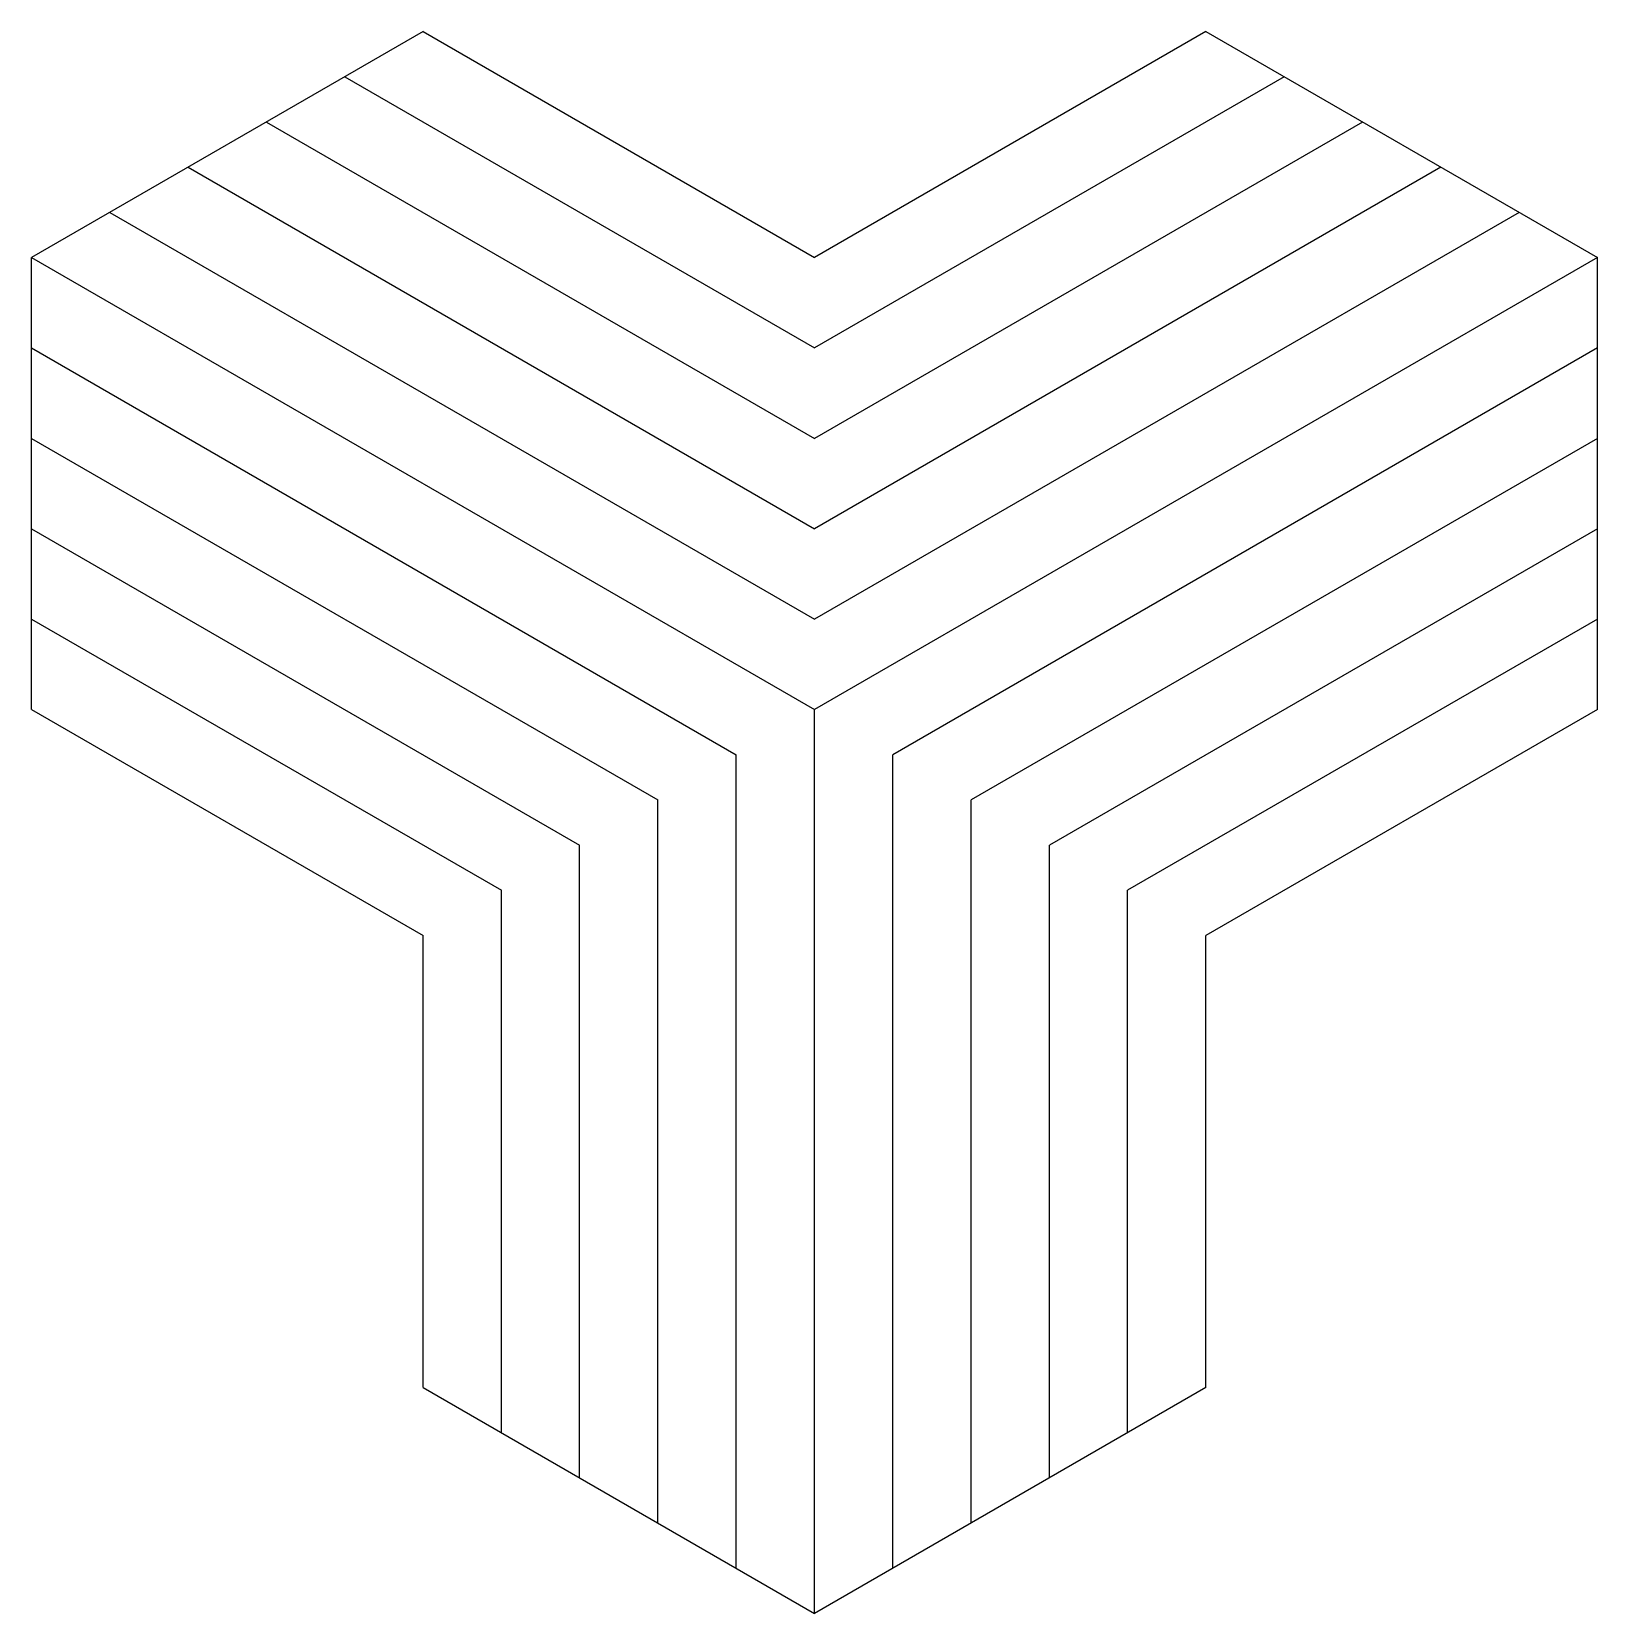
# Model space of a CAD drawing. Header units: inches. Extents: x 175 to 6568, y 384 to 2335.
# Drawn here: x 1537.8 to 1637.8, y 871 to 972 of the extents above; entities that cross this region are included whole.
import ezdxf

# ---------------------------------------------------------------- set-up
doc = ezdxf.new("R2010")
doc.units = ezdxf.units.IN
doc.header["$MEASUREMENT"] = 0

msp = doc.modelspace()

# ---------------------------------------------------------------- linework, layer by layer
for p, q in [((1562.78, 972.003), (1537.78, 957.569)), ((1562.78, 972.003), (1587.78, 957.569)), ((1612.78, 972.003), (1587.78, 957.569)), ((1612.78, 972.003), (1637.78, 957.569)), ((1557.78, 969.116), (1587.78, 951.795)), ((1617.78, 969.116), (1587.78, 951.795)), ((1552.78, 966.229), (1587.78, 946.022)), ((1622.78, 966.229), (1587.78, 946.022)), ((1547.78, 963.342), (1587.78, 940.248)), ((1627.78, 963.342), (1587.78, 940.248)), ((1542.78, 960.456), (1587.78, 934.475)), ((1632.78, 960.456), (1587.78, 934.475)), ((1537.78, 928.701), (1537.78, 957.569)), ((1537.78, 957.569), (1587.78, 928.701)), ((1637.78, 957.569), (1587.78, 928.701)), ((1637.78, 928.701), (1637.78, 957.569)), ((1537.78, 951.795), (1582.78, 925.815)), ((1637.78, 951.795), (1592.78, 925.815)), ((1537.78, 946.022), (1577.78, 922.928)), ((1637.78, 946.022), (1597.78, 922.928)), ((1537.78, 940.248), (1572.78, 920.041)), ((1637.78, 940.248), (1602.78, 920.041)), ((1537.78, 934.475), (1567.78, 917.154)), ((1637.78, 934.475), (1607.78, 917.154)), ((1537.78, 928.701), (1562.78, 914.268)), ((1587.78, 870.966), (1587.78, 928.701)), ((1637.78, 928.701), (1612.78, 914.268)), ((1582.78, 873.853), (1582.78, 925.815)), ((1592.78, 873.853), (1592.78, 925.815)), ((1577.78, 876.74), (1577.78, 922.928)), ((1597.78, 876.74), (1597.78, 922.928)), ((1572.78, 879.627), (1572.78, 920.041)), ((1602.78, 879.627), (1602.78, 920.041)), ((1567.78, 882.513), (1567.78, 917.154)), ((1607.78, 882.513), (1607.78, 917.154)), ((1562.78, 885.4), (1562.78, 914.268)), ((1612.78, 885.4), (1612.78, 914.268)), ((1562.78, 885.4), (1587.78, 870.966)), ((1612.78, 885.4), (1587.78, 870.966))]:
    msp.add_line(p, q)

doc.saveas('drawing.dxf')
